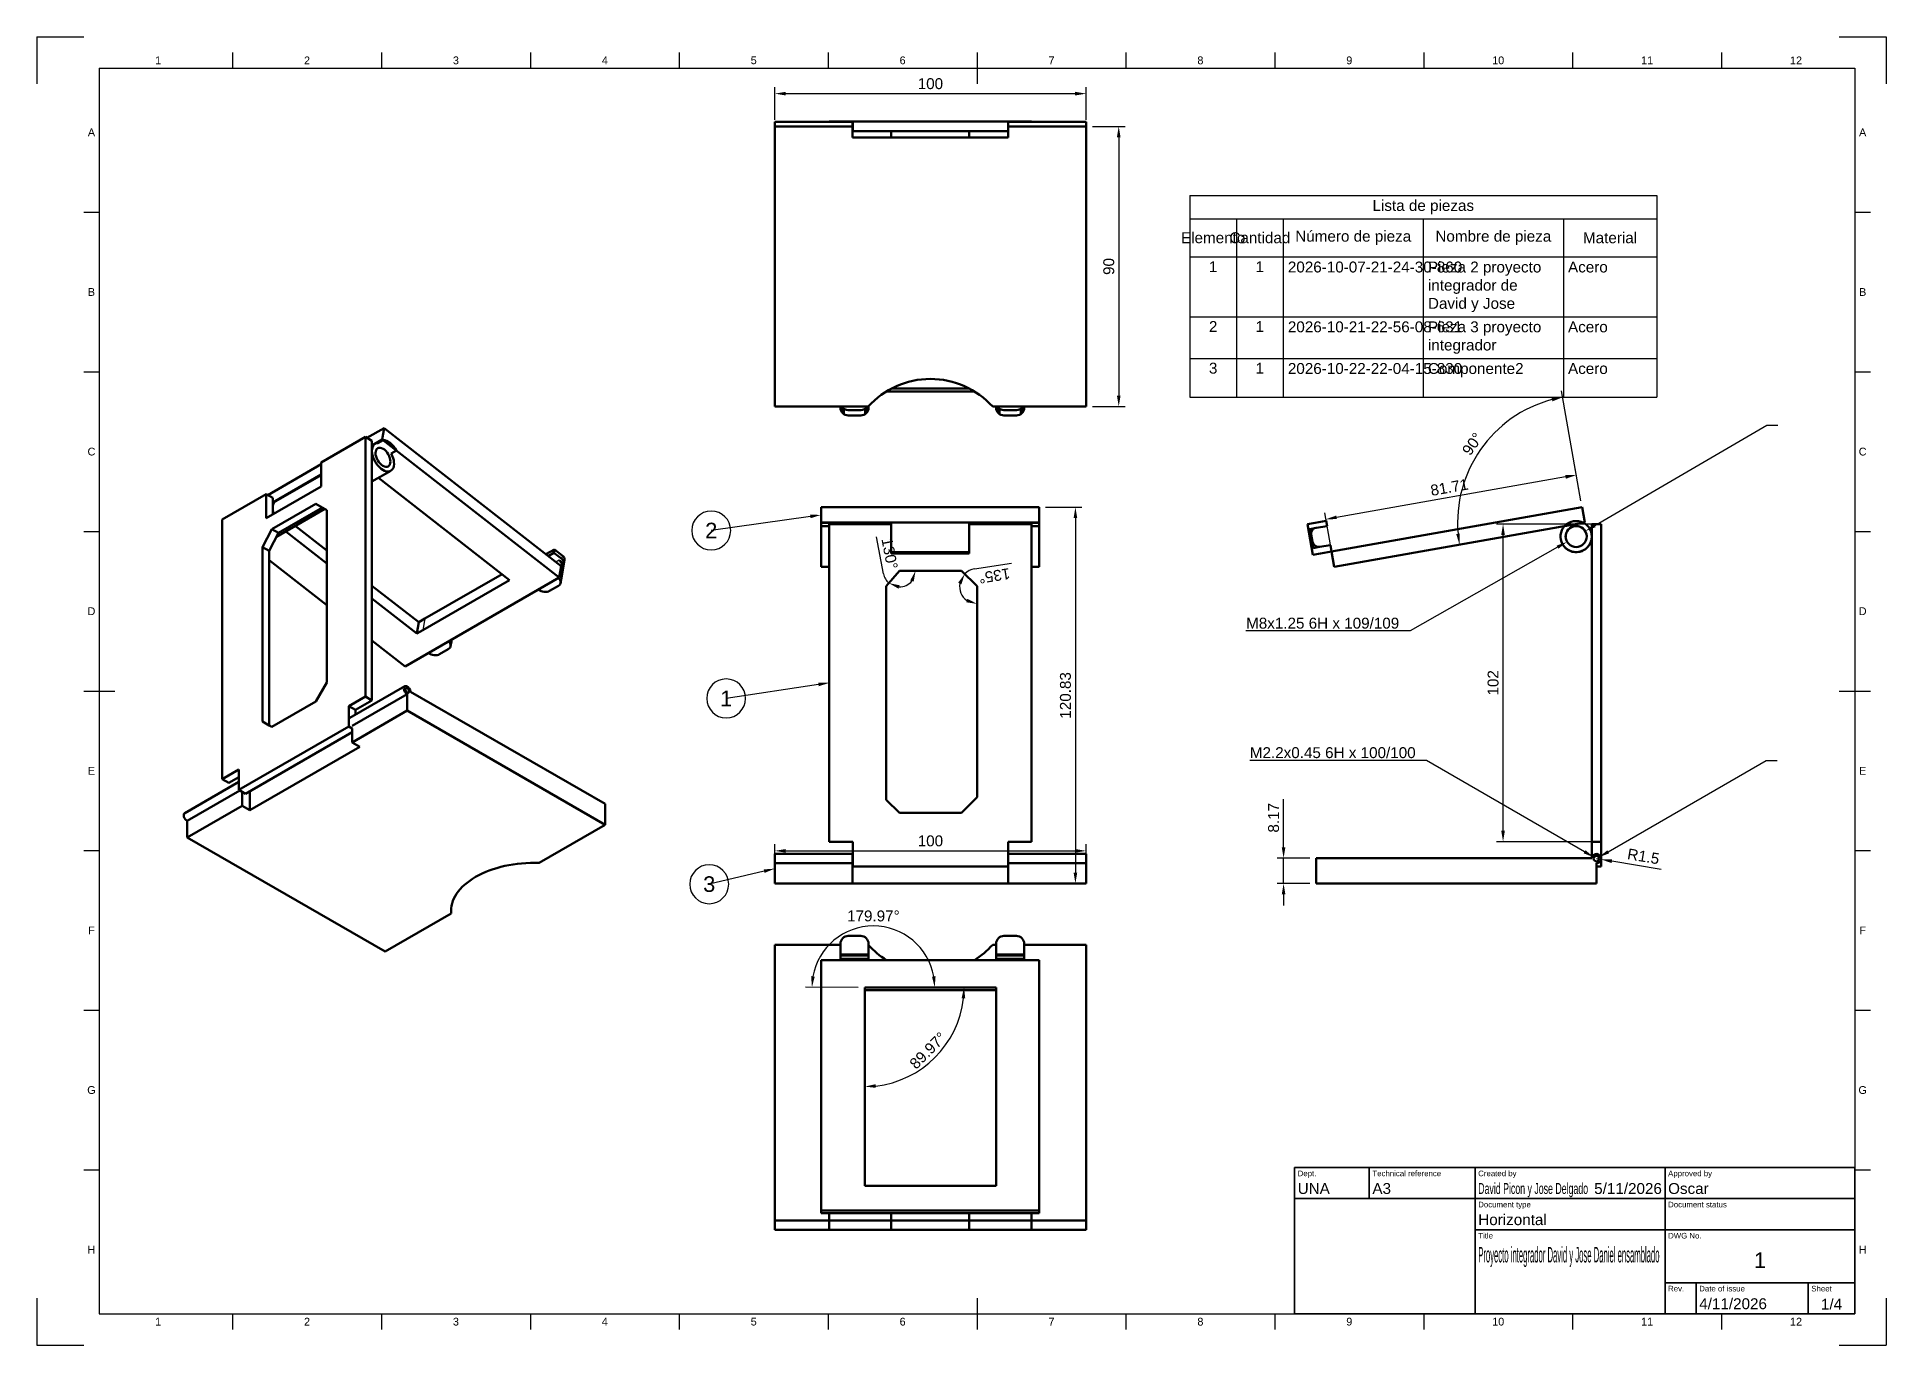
# Model space of a CAD drawing. Header units: millimetres. Extents: x 0 to 594, y 0 to 420.
import ezdxf
from ezdxf import colors
from ezdxf.entities.mleader import LeaderData, LeaderLine
from ezdxf.enums import TextEntityAlignment as Align
from ezdxf.math import Vec2, Vec3

# ---------------------------------------------------------------- set-up
doc = ezdxf.new("R2010")
doc.units = ezdxf.units.MM
doc.header["$LTSCALE"] = 0.75
for name, color, linetype, lineweight in [('Balloons', 7, 'Continuous', 25), ('BORDER', 7, 'Continuous', 25), ('FD_Dimensions', 7, 'Continuous', 25), ('Hole Notes', 7, 'Continuous', 25), ('Parts Lists', 7, 'Continuous', 25), ('TITLEBLOCK', 7, 'Continuous', 35), ('Visible', 7, 'Continuous', 50), ('Visible Narrow', 7, 'Continuous', 25)]:
    doc.layers.add(name, color=color, linetype=linetype, lineweight=lineweight)
doc.styles.add('FusionTitle', font='arial.ttf')
doc.styles.get("Standard").update_dxf_attribs({"font": 'arial.ttf'})
doc.dimstyles.new('Dim-ISO-25', dxfattribs={"dimtxt": 3.5, "dimasz": 3.5, "dimexe": 2.1, "dimexo": 2.1, "dimgap": 1.4, "dimtad": 1, "dimzin": 12, "dimdsep": 46, "dimtxsty": 'Standard', "dimcen": 0, "dimazin": 3, "dimtp": 0.1, "dimtm": 0.1, "dimtfac": 0.714286, "dimtmove": 0, "dimatfit": 3, "dimfxl": 1, "dimtzin": 12, "dimarcsym": 0})

msp = doc.modelspace()

# ---------------------------------------------------------------- blocks, each defined once
blk = doc.blocks.new('ISO_TITLEBLOCK')
at = {"layer": 'TITLEBLOCK'}
for p, q in [((0, 47), (-180, 47)), ((-180, 47), (-180, 0)), ((-156, 37), (-156, 47)), ((-122, 0), (-122, 47)), ((-61, 0), (-61, 47)), ((0, 0), (0, 47)), ((-180, 37), (0, 37)), ((-122, 27), (0, 27)), ((-61, 10), (0, 10)), ((-51, 0), (-51, 10)), ((-15, 0), (-15, 10)), ((-180, 0), (0, 0))]:
    blk.add_line(p, q, dxfattribs=at)
at = {"layer": 'TITLEBLOCK', "style": 'FusionTitle'}
for s, p in [('Dept.', (-179, 46)), ('Technical reference', (-155, 46)), ('Created by', (-121, 46)), ('Approved by', (-60, 46)), ('Document type', (-121, 36)), ('Document status', (-60, 36)), ('Title', (-121, 26)), ('DWG No.', (-60, 26)), ('Rev.', (-60, 9)), ('Date of issue', (-50, 9)), ('Sheet', (-14, 9))]:
    blk.add_text(s, height=1.8, dxfattribs=at).set_placement(p, align=Align.TOP_LEFT)
for tag, height, p in [('DEPT', 3.5, (-179, 42)), ('TECHNICAL_REFERENCE', 3.5, (-155, 42)), ('CREATED_BY', 3.5, (-121, 42)), ('APPROVED_BY', 3.5, (-60, 42)), ('DOCUMENT_TYPE', 3.5, (-121, 32)), ('DOCUMENT_STATUS', 3.5, (-60, 32)), ('TITLE_1', 5, (-121, 21.5)), ('TITLE_2', 5, (-121, 14)), ('TITLE_3', 5, (-121, 6.5)), ('DATE_OF_ISSUE', 3.5, (-50, 5))]:
    blk.add_attdef(tag, text='', height=height, dxfattribs=at).set_placement(p, align=Align.TOP_LEFT)
for tag, p in [('CREATED_DATE', (-62, 42)), ('APPROVED_DATE', (-0.99, 42))]:
    blk.add_attdef(tag, text='', height=3.5, dxfattribs=at).set_placement(p, align=Align.TOP_RIGHT)
for tag, height, p in [('DRAWING_NUMBER', 5, (-30.5, 19.75)), ('REV', 3.5, (-56, 4.85)), ('SHEET', 3.5, (-7.5, 4.85))]:
    blk.add_attdef(tag, text='', height=height, dxfattribs=at).set_placement(p, align=Align.TOP_CENTER)
blk = doc.blocks.new('*T39')
at = {"layer": 'Parts Lists', "color": 0, "linetype": 'ByBlock', "lineweight": -2, "transparency": 16777216}
for p, q in [((0, 0), (150, 0)), ((0, 0), (0, -64.727672)), ((150, 0), (150, -64.727672)), ((0, -7.466667), (150, -7.466667)), ((15, -7.466667), (15, -64.727672)), ((30, -7.466667), (30, -64.727672)), ((75, -7.466667), (75, -64.727672)), ((120, -7.466667), (120, -64.727672)), ((0, -19.716985), (150, -19.716985)), ((0, -38.926967), (150, -38.926967)), ((0, -52.303615), (150, -52.303615)), ((0, -64.727672), (150, -64.727672))]:
    blk.add_line(p, q, dxfattribs=at)
at = {"layer": 'Parts Lists', "color": 0, "transparency": 16777216, "char_height": 3.5}
for s, insert, width, attachment_point in [('Lista de piezas', (75, -3.733333), 147.2, 5), ('Elemento', (7.5, -13.591826), 12.2, 5), ('Cantidad', (22.5, -13.591826), 12.2, 5), ('Número de pieza', (52.5, -13.591826), 42.2, 5), ('Nombre de pieza', (97.5, -13.591826), 42.2, 5), ('Material', (135, -13.591826), 27.2, 5), ('1', (7.5, -21.116985), 12.2, 2), ('1', (22.5, -21.116985), 12.2, 2), ('2026-10-07-21-24-30-860', (31.5, -21.216985), 42, 1), ('Pieza 2 proyecto integrador de David y Jose', (76.5, -21.216985), 42, 1), ('Acero', (121.5, -21.216985), 27, 1), ('2', (7.5, -40.326967), 12.2, 2), ('1', (22.5, -40.326967), 12.2, 2), ('2026-10-21-22-56-08-631', (31.5, -40.426967), 42, 1), ('Pieza 3 proyecto integrador', (76.5, -40.426967), 42, 1), ('Acero', (121.5, -40.426967), 27, 1), ('3', (7.5, -53.703615), 12.2, 2), ('1', (22.5, -53.703615), 12.2, 2), ('2026-10-22-22-04-15-830', (31.5, -53.803615), 42, 1), ('Componente2', (76.5, -53.803615), 42, 1), ('Acero', (121.5, -53.803615), 27, 1)]:
    blk.add_mtext(s, dxfattribs=dict(at, insert=insert, width=width, attachment_point=attachment_point))
blk = doc.blocks.new('*B9')
at = {"transparency": 16777216}
for start, end in [(90, 270), (270, 90)]:
    blk.add_arc((0, 0), 6.25, start, end, dxfattribs=at)
at = {"transparency": 16777216, "insert": (0, 0), "char_height": 5, "attachment_point": 5}
blk.add_mtext('3', dxfattribs=at)
blk = doc.blocks.new('*B10')
at = {"transparency": 16777216}
for start, end in [(90, 270), (270, 90)]:
    blk.add_arc((0, 0), 6.25, start, end, dxfattribs=at)
at = {"transparency": 16777216, "insert": (0, 0), "char_height": 5, "attachment_point": 5}
blk.add_mtext('1', dxfattribs=at)
blk = doc.blocks.new('*B11')
at = {"transparency": 16777216}
for start, end in [(90, 270), (270, 90)]:
    blk.add_arc((0, 0), 6.25, start, end, dxfattribs=at)
at = {"transparency": 16777216, "insert": (0, 0), "char_height": 5, "attachment_point": 5}
blk.add_mtext('2', dxfattribs=at)
blk = doc.blocks.new('ISO_A2_SHEET')
at = {"layer": 'BORDER'}
for p, q in [((20, 410), (584, 410)), ((20, 410), (20, 10)), ((62.8335, 415), (62.8335, 410)), ((110.6668, 415), (110.6668, 410)), ((158.5001, 415), (158.5001, 410)), ((206.3334, 415), (206.3334, 410)), ((254.1667, 415), (254.1667, 410)), ((302, 415), (302, 405)), ((349.8333, 415), (349.8333, 410)), ((397.6666, 415), (397.6666, 410)), ((445.4999, 415), (445.4999, 410)), ((493.3332, 415), (493.3332, 410)), ((541.1665, 415), (541.1665, 410)), ((584, 410), (584, 10)), ((15, 363.75), (20, 363.75)), ((584, 363.75), (589, 363.75)), ((15, 312.5), (20, 312.5)), ((584, 312.5), (589, 312.5)), ((15, 261.25), (20, 261.25)), ((584, 261.25), (589, 261.25)), ((15, 210), (25, 210)), ((579, 210), (589, 210)), ((15, 158.75), (20, 158.75)), ((584, 158.75), (589, 158.75)), ((15, 107.5), (20, 107.5)), ((584, 107.5), (589, 107.5)), ((15, 56.25), (20, 56.25)), ((584, 56.25), (589, 56.25)), ((302, 15), (302, 5)), ((20, 10), (584, 10)), ((62.8335, 10), (62.8335, 5)), ((110.6668, 10), (110.6668, 5)), ((158.5001, 10), (158.5001, 5)), ((206.3334, 10), (206.3334, 5)), ((254.1667, 10), (254.1667, 5)), ((349.8333, 10), (349.8333, 5)), ((397.6666, 10), (397.6666, 5)), ((445.4999, 10), (445.4999, 5)), ((493.3332, 10), (493.3332, 5)), ((541.1665, 10), (541.1665, 5))]:
    blk.add_line(p, q, dxfattribs=at)
at = {"layer": 'Defpoints'}
for p, q in [((0, 420), (15, 420)), ((0, 420), (0, 405)), ((579, 420), (594, 420)), ((594, 420), (594, 405)), ((0, 15), (0, 0)), ((594, 15), (594, 0)), ((0, 0), (15, 0)), ((579, 0), (594, 0))]:
    blk.add_line(p, q, dxfattribs=at)
at = {"layer": 'BORDER', "style": 'FusionTitle'}
for s, p in [('1', (38.91685, 412.5)), ('2', (86.75015, 412.5)), ('3', (134.58345, 412.5)), ('4', (182.41675, 412.5)), ('5', (230.25005, 412.5)), ('6', (278.08335, 412.5)), ('7', (325.91665, 412.5)), ('8', (373.74995, 412.5)), ('9', (421.58325, 412.5)), ('10', (469.41655, 412.5)), ('11', (517.24985, 412.5)), ('12', (565.08315, 412.5)), ('A', (17.5, 389.375)), ('A', (586.5, 389.375)), ('B', (17.5, 338.125)), ('B', (586.5, 338.125)), ('C', (17.5, 286.875)), ('C', (586.5, 286.875)), ('D', (17.5, 235.625)), ('D', (586.5, 235.625)), ('E', (17.5, 184.375)), ('E', (586.5, 184.375)), ('F', (17.5, 133.125)), ('F', (586.5, 133.125)), ('G', (17.5, 81.875)), ('G', (586.5, 81.875)), ('H', (17.5, 30.625)), ('H', (586.5, 30.625)), ('1', (38.91685, 7.5)), ('2', (86.75015, 7.5)), ('3', (134.58345, 7.5)), ('4', (182.41675, 7.5)), ('5', (230.25005, 7.5)), ('6', (278.08335, 7.5)), ('7', (325.91665, 7.5)), ('8', (373.74995, 7.5)), ('9', (421.58325, 7.5)), ('10', (469.41655, 7.5)), ('11', (517.24985, 7.5)), ('12', (565.08315, 7.5))]:
    blk.add_text(s, height=2.5, dxfattribs=at).set_placement(p, align=Align.MIDDLE)
blk = doc.blocks.new('*D26')
at = {"layer": 'Defpoints', "color": 0, "transparency": 16777216}
for p in [(272.842644, 243.620213), (277.038024, 248.620213), (277.038024, 248.620213), (280.836072, 245.036973), (297.038024, 248.620213)]:
    blk.add_point(p, dxfattribs=at)
at = {"layer": 'FD_Dimensions', "color": 0, "lineweight": -2, "transparency": 16777216}
blk.add_line((271.909589, 247.638416), (269.642706, 259.47952), dxfattribs=at)
for start, end in [(190.837677, 230.000794), (269.163912, 320.836882)]:
    blk.add_arc((277.038024, 248.620213), 5.221568, start, end, dxfattribs=at)
at = {"layer": 'FD_Dimensions', "color": 0, "transparency": 16777216}
for points in [[(276.758329, 242.852515), (277.165333, 243.945886), (273.68172, 244.620213)], [(280.536977, 245.518137), (281.63617, 245.127131), (282.259592, 248.620213)]]:
    blk.add_solid(points, dxfattribs=at)
at = {"layer": 'FD_Dimensions', "color": 0, "transparency": 16777216, "insert": (273.907481, 254.158436), "char_height": 3.5, "attachment_point": 5, "rotation": 280.837663002}
blk.add_mtext('130°', dxfattribs=at)
blk = doc.blocks.new('*D27')
at = {"layer": 'Defpoints', "color": 0, "transparency": 16777216}
for p in [(297.038024, 248.620213), (302.038024, 243.620213), (302.038024, 243.620213), (298.038024, 239.620213), (302.038024, 175.887244)]:
    blk.add_point(p, dxfattribs=at)
at = {"layer": 'FD_Dimensions', "color": 0, "lineweight": -2, "transparency": 16777216}
blk.add_line((301.157119, 249.208057), (313.066181, 251.085482), dxfattribs=at)
for start, end in [(171.041236, 233.958764), (98.958764, 135)]:
    blk.add_arc((302.038024, 243.620213), 5.656854, start, end, dxfattribs=at)
at = {"layer": 'FD_Dimensions', "color": 0, "transparency": 16777216}
for points in [[(295.930331, 244.765759), (296.970029, 244.236478), (298.038024, 247.620213)], [(298.890175, 239.600834), (298.529256, 238.491398), (302.038024, 237.963359)]]:
    blk.add_solid(points, dxfattribs=at)
at = {"layer": 'FD_Dimensions', "color": 0, "transparency": 16777216, "insert": (307.608127, 246.997465), "char_height": 3.5, "attachment_point": 5, "rotation": 188.95878476}
blk.add_mtext('135°', dxfattribs=at)
blk = doc.blocks.new('*D28')
at = {"layer": 'Defpoints', "color": 0, "transparency": 16777216}
for p in [(265.937893, 114.844598), (265.937893, 114.844598), (268.680216, 114.842933), (281.869438, 87.237451), (265.937893, 51.09607)]:
    blk.add_point(p, dxfattribs=at)
at = {"layer": 'FD_Dimensions', "color": 0, "lineweight": -2, "transparency": 16777216}
blk.add_line((270.780216, 114.841658), (299.91215, 114.823972), dxfattribs=at)
blk.add_arc((265.937893, 114.844598), 31.874264, 276.294612, 353.670605, dxfattribs=at)
at = {"layer": 'FD_Dimensions', "color": 0, "transparency": 16777216}
for points in [[(297.035434, 111.363024), (298.200301, 111.298263), (297.81215, 114.825247)], [(269.46464, 82.580042), (269.400587, 83.744949), (265.937893, 82.970334)]]:
    blk.add_solid(points, dxfattribs=at)
at = {"layer": 'FD_Dimensions', "color": 0, "transparency": 16777216, "insert": (286.216689, 94.553486), "char_height": 3.5, "attachment_point": 5, "rotation": 44.982619387}
blk.add_mtext('89.97°', dxfattribs=at)
blk = doc.blocks.new('*D29')
at = {"layer": 'Defpoints', "color": 0, "transparency": 16777216}
for p in [(278.545356, 131.921874), (265.937893, 114.844598), (268.680216, 114.842933), (268.680216, 114.842933), (308.126951, 114.842933)]:
    blk.add_point(p, dxfattribs=at)
at = {"layer": 'FD_Dimensions', "color": 0, "lineweight": -2, "transparency": 16777216}
blk.add_line((263.837893, 114.845872), (246.856853, 114.856181), dxfattribs=at)
blk.add_arc((268.680216, 114.842933), 19.723367, 10.180781, 169.784435, dxfattribs=at)
at = {"layer": 'FD_Dimensions', "color": 0, "transparency": 16777216}
for points in [[(249.850515, 118.288803), (248.688513, 118.393024), (248.956852, 114.854907)], [(288.674071, 118.380886), (287.512006, 118.277371), (288.403584, 114.842933)]]:
    blk.add_solid(points, dxfattribs=at)
at = {"layer": 'FD_Dimensions', "color": 0, "transparency": 16777216, "insert": (268.68717, 137.753305), "char_height": 3.5, "attachment_point": 5, "rotation": 359.982582084}
blk.add_mtext('179.97°', dxfattribs=at)
blk = doc.blocks.new('*D30')
at = {"layer": 'Defpoints', "color": 0, "transparency": 16777216}
for p in [(470.947083, 295.372874), (496.338632, 269.001714), (497.206873, 264.077676), (497.206873, 264.077676), (416.74221, 249.889585)]:
    blk.add_point(p, dxfattribs=at)
at = {"layer": 'FD_Dimensions', "color": 0, "lineweight": -2, "transparency": 16777216}
blk.add_line((495.973971, 271.069811), (489.748166, 306.378103), dxfattribs=at)
blk.add_arc((497.206873, 264.077676), 40.85298, 104.910208, 185.089792, dxfattribs=at)
at = {"layer": 'FD_Dimensions', "color": 0, "transparency": 16777216}
for points in [[(486.569388, 304.124751), (486.821009, 302.985541), (490.112827, 304.310007)], [(457.093264, 260.529921), (455.936698, 260.376735), (456.974541, 256.98363)]]:
    blk.add_solid(points, dxfattribs=at)
at = {"layer": 'FD_Dimensions', "color": 0, "transparency": 16777216, "insert": (461.131429, 289.337973), "char_height": 3.5, "attachment_point": 5, "rotation": 55.000019024}
blk.add_mtext('90°', dxfattribs=at)
blk = doc.blocks.new('*D31')
at = {"layer": 'Defpoints', "color": 0, "transparency": 16777216}
for p in [(500.96718, 156.16928), (502.446772, 155.922684)]:
    blk.add_point(p, dxfattribs=at)
at = {"layer": 'FD_Dimensions', "color": 0, "lineweight": -2, "transparency": 16777216}
for p, q in [((500.96718, 156.16928), (502.446772, 155.922684)), ((521.728761, 152.709058), (505.899152, 155.347294))]:
    blk.add_line(p, q, dxfattribs=at)
at = {"layer": 'FD_Dimensions', "color": 0, "transparency": 16777216}
blk.add_solid([(505.99505, 155.922691), (505.803253, 154.771898), (502.446772, 155.922684)], dxfattribs=at)
at = {"layer": 'FD_Dimensions', "color": 0, "transparency": 16777216, "insert": (516.06408, 156.884125), "char_height": 3.5, "attachment_point": 5, "rotation": 350.537790824}
blk.add_mtext('R1.5', dxfattribs=at)
blk = doc.blocks.new('*D32')
at = {"layer": 'Defpoints', "color": 0, "transparency": 16777216}
for p in [(321.905487, 269.001714), (333.592469, 148.16928), (335.037169, 148.16928)]:
    blk.add_point(p, dxfattribs=at)
at = {"layer": 'FD_Dimensions', "color": 0, "lineweight": -2, "transparency": 16777216}
for p, q in [((324.005487, 269.001714), (335.692469, 269.001714)), ((333.592469, 265.501714), (333.592469, 151.66928)), ((332.937169, 148.16928), (331.492469, 148.16928))]:
    blk.add_line(p, q, dxfattribs=at)
at = {"layer": 'FD_Dimensions', "color": 0, "transparency": 16777216}
for points in [[(333.009135, 265.501714), (334.175802, 265.501714), (333.592469, 269.001714)], [(333.009135, 151.66928), (334.175802, 151.66928), (333.592469, 148.16928)]]:
    blk.add_solid(points, dxfattribs=at)
at = {"layer": 'FD_Dimensions', "color": 0, "transparency": 16777216, "insert": (330.40427, 208.585497), "char_height": 3.5, "attachment_point": 5, "rotation": 90}
blk.add_mtext('120.83', dxfattribs=at)
blk = doc.blocks.new('*D33')
at = {"layer": 'Defpoints', "color": 0, "transparency": 16777216}
for p in [(337.014975, 158.66928), (237.014975, 148.16928), (337.014975, 148.16928)]:
    blk.add_point(p, dxfattribs=at)
at = {"layer": 'FD_Dimensions', "color": 0, "lineweight": -2, "transparency": 16777216}
for p, q in [((237.014975, 150.26928), (237.014975, 160.76928)), ((337.014975, 150.26928), (337.014975, 160.76928)), ((240.514975, 158.66928), (333.514975, 158.66928))]:
    blk.add_line(p, q, dxfattribs=at)
at = {"layer": 'FD_Dimensions', "color": 0, "transparency": 16777216}
for points in [[(240.514975, 159.252613), (240.514975, 158.085946), (237.014975, 158.66928)], [(333.514975, 159.252613), (333.514975, 158.085946), (337.014975, 158.66928)]]:
    blk.add_solid(points, dxfattribs=at)
at = {"layer": 'FD_Dimensions', "color": 0, "transparency": 16777216, "insert": (287.014975, 161.856285), "char_height": 3.5, "attachment_point": 5}
blk.add_mtext('100', dxfattribs=at)
blk = doc.blocks.new('*D34')
at = {"layer": 'Defpoints', "color": 0, "transparency": 16777216}
for p in [(337.014975, 391.31128), (337.014975, 301.31128), (347.514975, 301.31128)]:
    blk.add_point(p, dxfattribs=at)
at = {"layer": 'FD_Dimensions', "color": 0, "lineweight": -2, "transparency": 16777216}
for p, q in [((339.114975, 391.31128), (349.614975, 391.31128)), ((347.514975, 387.81128), (347.514975, 304.81128)), ((339.114975, 301.31128), (349.614975, 301.31128))]:
    blk.add_line(p, q, dxfattribs=at)
at = {"layer": 'FD_Dimensions', "color": 0, "transparency": 16777216}
for points in [[(346.931642, 387.81128), (348.098308, 387.81128), (347.514975, 391.31128)], [(346.931642, 304.81128), (348.098308, 304.81128), (347.514975, 301.31128)]]:
    blk.add_solid(points, dxfattribs=at)
at = {"layer": 'FD_Dimensions', "color": 0, "transparency": 16777216, "insert": (344.32797, 346.31128), "char_height": 3.5, "attachment_point": 5, "rotation": 90}
blk.add_mtext('90', dxfattribs=at)
blk = doc.blocks.new('*D35')
at = {"layer": 'Defpoints', "color": 0, "transparency": 16777216}
for p in [(337.014975, 401.81128), (237.014975, 391.31128), (337.014975, 391.31128)]:
    blk.add_point(p, dxfattribs=at)
at = {"layer": 'FD_Dimensions', "color": 0, "lineweight": -2, "transparency": 16777216}
for p, q in [((237.014975, 393.41128), (237.014975, 403.91128)), ((240.514975, 401.81128), (333.514975, 401.81128)), ((337.014975, 393.41128), (337.014975, 403.91128))]:
    blk.add_line(p, q, dxfattribs=at)
at = {"layer": 'FD_Dimensions', "color": 0, "transparency": 16777216}
for points in [[(240.514975, 402.394614), (240.514975, 401.227947), (237.014975, 401.81128)], [(333.514975, 402.394614), (333.514975, 401.227947), (337.014975, 401.81128)]]:
    blk.add_solid(points, dxfattribs=at)
at = {"layer": 'FD_Dimensions', "color": 0, "transparency": 16777216, "insert": (287.014975, 404.998286), "char_height": 3.5, "attachment_point": 5}
blk.add_mtext('100', dxfattribs=at)
blk = doc.blocks.new('*D36')
at = {"layer": 'Defpoints', "color": 0, "transparency": 16777216}
for p in [(400.467181, 156.341822), (410.967181, 156.341822), (410.967181, 148.16928)]:
    blk.add_point(p, dxfattribs=at)
at = {"layer": 'FD_Dimensions', "color": 0, "lineweight": -2, "transparency": 16777216}
for p, q in [((400.467181, 159.841822), (400.467181, 175.238002)), ((408.867181, 156.341822), (398.367181, 156.341822)), ((400.467181, 148.16928), (400.467181, 156.341822)), ((408.867181, 148.16928), (398.367181, 148.16928)), ((400.467181, 144.66928), (400.467181, 141.16928))]:
    blk.add_line(p, q, dxfattribs=at)
at = {"layer": 'FD_Dimensions', "color": 0, "transparency": 16777216}
for points in [[(399.883848, 159.841822), (401.050515, 159.841822), (400.467181, 156.341822)], [(399.883848, 144.66928), (401.050515, 144.66928), (400.467181, 148.16928)]]:
    blk.add_solid(points, dxfattribs=at)
at = {"layer": 'FD_Dimensions', "color": 0, "transparency": 16777216, "insert": (397.280176, 169.289912), "char_height": 3.5, "attachment_point": 5, "rotation": 90}
blk.add_mtext('8.17', dxfattribs=at)
blk = doc.blocks.new('*D37')
at = {"layer": 'Defpoints', "color": 0, "transparency": 16777216}
for p in [(470.96952, 263.620213), (502.46952, 263.620213), (502.46952, 161.620212)]:
    blk.add_point(p, dxfattribs=at)
at = {"layer": 'FD_Dimensions', "color": 0, "lineweight": -2, "transparency": 16777216}
for p, q in [((500.36952, 263.620213), (468.86952, 263.620213)), ((470.96952, 165.120212), (470.96952, 260.120213)), ((500.36952, 161.620212), (468.86952, 161.620212))]:
    blk.add_line(p, q, dxfattribs=at)
at = {"layer": 'FD_Dimensions', "color": 0, "transparency": 16777216}
for points in [[(470.386187, 260.120213), (471.552854, 260.120213), (470.96952, 263.620213)], [(470.386187, 165.120212), (471.552854, 165.120212), (470.96952, 161.620212)]]:
    blk.add_solid(points, dxfattribs=at)
at = {"layer": 'FD_Dimensions', "color": 0, "transparency": 16777216, "insert": (467.782515, 212.620213), "char_height": 3.5, "attachment_point": 5, "rotation": 90}
blk.add_mtext('102', dxfattribs=at)
blk = doc.blocks.new('*D38')
at = {"layer": 'Defpoints', "color": 0, "transparency": 16777216}
for p in [(496.338632, 269.001714), (414.050663, 265.154105), (415.873969, 254.813623)]:
    blk.add_point(p, dxfattribs=at)
at = {"layer": 'FD_Dimensions', "color": 0, "lineweight": -2, "transparency": 16777216}
for p, q in [((495.973971, 271.069811), (494.150665, 281.410292)), ((491.068499, 278.734427), (417.49749, 265.761873)), ((415.509308, 256.88172), (413.686002, 267.222201))]:
    blk.add_line(p, q, dxfattribs=at)
at = {"layer": 'FD_Dimensions', "color": 0, "transparency": 16777216}
for points in [[(490.967204, 279.308898), (491.169793, 278.159956), (494.515326, 279.342196)], [(417.396196, 266.336345), (417.598785, 265.187402), (414.050663, 265.154105)]]:
    blk.add_solid(points, dxfattribs=at)
at = {"layer": 'FD_Dimensions', "color": 0, "transparency": 16777216, "insert": (453.729577, 275.386738), "char_height": 3.5, "attachment_point": 5, "rotation": 9.999987518}
blk.add_mtext('81.71', dxfattribs=at)

# ---------------------------------------------------------------- dimensions: what is measured, and where the dimension line sits
at = {"layer": 'FD_Dimensions'}
for p1, p2, distance, picture, middle in [((237.014975, 391.31128), (337.014975, 391.31128), 10.5, '*D35', (287.014975, 404.998286)), ((337.014975, 391.31128), (337.014975, 301.31128), 10.5, '*D34', (344.32797, 346.31128)), ((496.338632, 269.001714), (415.873969, 254.813623), -10.500001, '*D38', (453.729577, 275.386738)), ((502.46952, 161.620212), (502.46952, 263.620213), 31.5, '*D37', (467.782515, 212.620213)), ((410.967181, 148.16928), (410.967181, 156.341822), 10.5, '*D36', (397.280176, 169.289912)), ((237.014975, 148.16928), (337.014975, 148.16928), 10.5, '*D33', (287.014975, 161.856285))]:
    dim = msp.add_aligned_dim(p1=p1, p2=p2, distance=distance, dimstyle='Dim-ISO-25', override={"dimlfac": 1, "dimclrd": 0, "dimclre": 0}, dxfattribs=at)
    dim.commit()
    dim.dimension.update_dxf_attribs({"geometry": picture, "text_midpoint": middle})
for base, line1, line2, picture, middle in [((470.947083, 295.372874), ((497.206873, 264.077676), (416.74221, 249.889585)), ((497.206873, 264.077676), (496.338632, 269.001714)), '*D30', (461.131429, 289.337973)), ((280.836072, 245.036973), ((272.842644, 243.620213), (277.038024, 248.620213)), ((277.038024, 248.620213), (297.038024, 248.620213)), '*D26', (273.907481, 254.158436)), ((298.038024, 239.620213), ((297.038024, 248.620213), (302.038024, 243.620213)), ((302.038024, 243.620213), (302.038024, 175.887244)), '*D27', (307.608127, 246.997465)), ((278.545356, 131.921874), ((265.937893, 114.844598), (268.680216, 114.842933)), ((268.680216, 114.842933), (308.126951, 114.842933)), '*D29', (268.68717, 137.753305)), ((281.869438, 87.237451), ((265.937893, 114.844598), (268.680216, 114.842933)), ((265.937893, 51.09607), (265.937893, 114.844598)), '*D28', (286.216689, 94.553486))]:
    dim = msp.add_angular_dim_2l(base=base, line1=line1, line2=line2, dimstyle='Dim-ISO-25', override={"dimlfac": 1, "dimpost": ''}, dxfattribs=at)
    dim.commit()
    dim.dimension.update_dxf_attribs({"geometry": picture, "text_midpoint": middle})
dim = msp.add_linear_dim(base=(333.592469, 148.16928), p1=(321.905487, 269.001714), p2=(335.037169, 148.16928), angle=90, dimstyle='Dim-ISO-25', override={"dimlfac": 1, "dimclrd": 0, "dimclre": 0}, dxfattribs=at)
dim.commit()
dim.dimension.update_dxf_attribs({"geometry": '*D32', "text_midpoint": (330.40427, 208.585497)})
dim = msp.add_radius_dim(center=(500.96718, 156.16928), mpoint=(502.446772, 155.922684), dimstyle='Dim-ISO-25', override={"dimlfac": 1, "dimse1": 1}, dxfattribs=at)
dim.commit()
dim.dimension.update_dxf_attribs({"geometry": '*D31', "text_midpoint": (515.540146, 153.740481)})

# ---------------------------------------------------------------- linework, layer by layer
at = {"layer": 'Visible', "extrusion": (0, 2.966e-13, -1)}
for p, q in [((237.014975, 392.811279), (237.014975, 391.31128)), ((262.014975, 392.811279), (237.014975, 392.811279)), ((254.538024, 392.813619), (262.038024, 392.813619)), ((254.538024, 392.811279), (254.538024, 392.813619)), ((262.014975, 392.811279), (262.014975, 391.31128)), ((312.038024, 392.813619), (262.038024, 392.813619)), ((262.038024, 392.813619), (262.038024, 389.813619)), ((312.038024, 392.813619), (319.538025, 392.813619)), ((312.038024, 391.31128), (312.038024, 392.813619)), ((337.014975, 392.811279), (312.038024, 392.811279)), ((319.538025, 392.813619), (319.538025, 392.811279)), ((337.014975, 391.31128), (337.014975, 392.811279)), ((237.014975, 391.31128), (262.014975, 391.31128)), ((237.014975, 301.31128), (237.014975, 391.31128)), ((262.014975, 387.754345), (262.014975, 391.31128)), ((262.038024, 389.813619), (262.014975, 389.813619)), ((312.014975, 387.754345), (262.014975, 387.754345)), ((312.014975, 389.813619), (262.038024, 389.813619)), ((274.442678, 387.754345), (274.442678, 389.659347)), ((274.444808, 389.813619), (274.444808, 389.659347)), ((299.418011, 389.813619), (299.418011, 387.754345)), ((299.448232, 387.754345), (299.448232, 389.813619)), ((312.014975, 391.31128), (312.014975, 387.754345)), ((312.014975, 391.31128), (337.014975, 391.31128)), ((337.014975, 391.31128), (337.014975, 301.31128)), ((301.127117, 306.218068), (272.902833, 306.218068)), ((274.421362, 307.086309), (299.608588, 307.086309)), ((237.014975, 301.31128), (267.014975, 301.31128)), ((258.126951, 301.244315), (258.126951, 301.31128)), ((258.126951, 301.244315), (258.126951, 300.945947)), ((259.191984, 300.302365), (259.191984, 299.228255)), ((264.626951, 300.220409), (260.626951, 300.220409)), ((264.626951, 298.483928), (260.626951, 298.483928)), ((266.013107, 299.162118), (266.013107, 300.269511)), ((267.126951, 301.434837), (267.126951, 301.211032)), ((267.126951, 300.945947), (267.126951, 301.211032)), ((337.014975, 301.31128), (307.014975, 301.31128)), ((308.126951, 301.244315), (308.126951, 301.31128)), ((308.126951, 301.244315), (308.126951, 300.945947)), ((309.191984, 300.302365), (309.191984, 299.228255)), ((314.626951, 300.220409), (310.626951, 300.220409)), ((314.626951, 298.483928), (310.626951, 298.483928)), ((316.013107, 299.162118), (316.013107, 300.269511)), ((317.126951, 301.31128), (317.126951, 301.211032)), ((317.126951, 300.945947), (317.126951, 301.211032))]:
    msp.add_line(p, q, dxfattribs=at)
at = {"layer": 'Visible', "extrusion": (1e-16, 0.817547, -0.575862)}
for p, q in [((91.292672, 283.3901), (105.4983, 291.570577)), ((105.4983, 291.570577), (105.4983, 208.18077)), ((105.4983, 291.570577), (107.61962, 290.34899)), ((106.013452, 291.273921), (111.507542, 294.437757)), ((111.507542, 294.437757), (110.893603, 290.765667)), ((111.507542, 294.437757), (168.40465, 250.073458)), ((110.893603, 290.765667), (107.61962, 288.880306)), ((107.61962, 290.34899), (107.619621, 206.959183)), ((107.61962, 288.795064), (108.652021, 289.389584)), ((109.501172, 289.58206), (111.175221, 290.546081)), ((167.790711, 246.401368), (110.893603, 290.765667)), ((111.175221, 290.546081), (115.450234, 287.212731)), ((115.450234, 287.212731), (113.776185, 286.248711)), ((74.127733, 272.912156), (91.292672, 282.796788)), ((91.292672, 279.478242), (75.733901, 270.518542)), ((91.292672, 279.350344), (76.770549, 270.987609)), ((91.292672, 283.3901), (91.292672, 276.062418)), ((107.619621, 277.218625), (113.658288, 280.696062)), ((91.288227, 275.641351), (73.612581, 265.462624)), ((91.292672, 276.062418), (91.288227, 276.059858)), ((91.288227, 276.059858), (91.288227, 275.641351)), ((109.753366, 278.447367), (151.843337, 245.628617)), ((59.536359, 265.102856), (73.612581, 273.208812)), ((73.612581, 265.462624), (73.612581, 273.208812)), ((73.612581, 273.208812), (75.733901, 271.987225)), ((75.446262, 262.001552), (89.588398, 270.145466)), ((75.733901, 271.987225), (75.733901, 268.893779)), ((75.733901, 270.4333), (76.766302, 271.02782)), ((75.733901, 268.478638), (75.733901, 266.684211)), ((91.70153, 268.919164), (77.567582, 260.779965)), ((92.464535, 268.476373), (81.763357, 262.313974)), ((89.588398, 270.145466), (93.123931, 268.093709)), ((93.123931, 268.093709), (93.123931, 212.718815)), ((59.536359, 181.713048), (59.536359, 265.102856)), ((72.47968, 256.205476), (75.446262, 262.001552)), ((77.567582, 260.779965), (75.446262, 262.001552)), ((76.938262, 259.550406), (81.576178, 262.221204)), ((82.99426, 263.022804), (93.123931, 255.124411)), ((72.47968, 200.172767), (72.47968, 256.205476)), ((74.601001, 254.983889), (72.47968, 256.205476)), ((77.567582, 260.779965), (74.601001, 254.983889)), ((93.123931, 250.973615), (79.921197, 261.268164)), ((163.508561, 253.891079), (166.253593, 255.471839)), ((166.06615, 254.350702), (166.253593, 255.471839)), ((166.253593, 255.471839), (168.753668, 253.522459)), ((74.601001, 254.983889), (74.601001, 198.95118)), ((74.601001, 251.965751), (93.123931, 237.522894)), ((164.255981, 253.308294), (166.06615, 254.350702)), ((166.06615, 254.350702), (168.566224, 252.401322)), ((167.715818, 251.996736), (169.227419, 250.818098)), ((168.40465, 250.073458), (167.790711, 246.401368)), ((169.227419, 250.818098), (168.496139, 246.444168)), ((169.264232, 250.971078), (169.451676, 252.092215)), ((107.619621, 243.821708), (122.626284, 232.120585)), ((118.293237, 217.897668), (167.790711, 246.401368)), ((151.843337, 245.628617), (123.950283, 229.566075)), ((124.564222, 233.238165), (149.395292, 247.537427)), ((167.498934, 243.802853), (164.670506, 242.17407)), ((167.47376, 246.218848), (167.52579, 246.17828)), ((168.223798, 244.748036), (168.481187, 246.287532)), ((168.862971, 249.44195), (168.571077, 247.696076)), ((122.012345, 228.448495), (107.619621, 239.670913)), ((161.161829, 242.513518), (161.109799, 242.554087)), ((122.626284, 232.120585), (122.012345, 228.448495)), ((122.626284, 232.120585), (124.564222, 233.238165)), ((107.619621, 226.220191), (118.293237, 217.897668)), ((123.950283, 229.566075), (122.012345, 228.448495)), ((132.118421, 225.859063), (132.170451, 225.818494)), ((132.868459, 224.38825), (133.125848, 225.927747)), ((133.208035, 226.48653), (133.1408, 226.084382)), ((125.80649, 222.153732), (125.75446, 222.194301)), ((132.143595, 223.443067), (129.315167, 221.814284)), ((93.123931, 212.718815), (89.588398, 206.595101)), ((100.195, 205.126802), (105.4983, 208.18077)), ((118.170137, 211.529044), (100.508766, 201.358536)), ((118.918685, 209.002848), (101.257314, 198.832341)), ((105.4983, 208.18077), (107.619621, 206.959183)), ((118.918685, 203.688792), (118.918685, 209.002848)), ((119.972305, 209.76349), (182.558295, 173.722616)), ((89.588398, 206.595101), (75.446262, 198.451187)), ((100.195, 198.586425), (100.195, 205.126802)), ((100.195, 205.126802), (102.31632, 203.905215)), ((101.241015, 193.508899), (118.918685, 203.688792)), ((107.619621, 206.959183), (102.31632, 203.905215)), ((102.31632, 203.905215), (102.31632, 202.399437)), ((118.918685, 203.688792), (182.558295, 167.041178)), ((100.195, 198.586425), (64.83966, 178.226639)), ((101.241015, 196.745611), (66.96098, 177.005052)), ((75.446262, 198.451187), (72.47968, 200.172767)), ((74.601001, 198.95118), (72.47968, 200.172767)), ((74.601001, 198.95118), (75.45445, 198.455902)), ((101.257314, 197.974679), (100.195, 198.586425)), ((101.241015, 197.965294), (101.241015, 193.508899)), ((103.756149, 192.06053), (68.400809, 171.700745)), ((101.241015, 193.508899), (103.756149, 192.06053)), ((59.536359, 181.713048), (64.83966, 184.767016)), ((64.83966, 184.767016), (64.83966, 178.226639)), ((64.83966, 180.818064), (47.459459, 170.809472)), ((61.657679, 180.491461), (59.536359, 181.713048)), ((64.83966, 182.323842), (61.657679, 180.491461)), ((64.83966, 178.226639), (66.96098, 177.005052)), ((65.157297, 178.043724), (48.208007, 168.283277)), ((48.208007, 162.969221), (65.885676, 173.149113)), ((65.885676, 173.149113), (65.885676, 177.624279)), ((68.400809, 171.700745), (65.885676, 173.149113)), ((68.400809, 177.834194), (68.400809, 171.700745)), ((182.558295, 167.041178), (182.558295, 173.722616)), ((48.208007, 162.969221), (48.208007, 168.283277)), ((182.558295, 167.041178), (161.345092, 154.825306)), ((111.847617, 126.321606), (48.208007, 162.969221)), ((111.847617, 126.321606), (133.06082, 138.537478)), ((133.06082, 138.537478), (133.06082, 140.155761))]:
    msp.add_line(p, q, dxfattribs=at)
at = {"layer": 'Visible', "extrusion": (0, 1, 0)}
for p, q in [((251.905487, 264.077676), (251.905487, 269.001714)), ((251.905487, 269.001714), (321.905487, 269.001714)), ((321.905487, 269.001714), (321.905487, 264.077676)), ((415.873969, 254.813623), (496.338632, 269.001714)), ((497.206873, 264.077676), (496.338632, 269.001714)), ((251.905487, 264.077676), (251.905487, 264.00745)), ((321.905487, 264.077676), (251.905487, 264.077676)), ((251.905487, 264.00745), (251.905487, 264.006706)), ((251.905487, 264.006706), (251.907301, 264.006706)), ((251.905487, 262.940235), (251.905487, 264.006706)), ((251.905487, 262.940235), (251.905487, 249.889585)), ((251.907301, 262.940235), (251.905487, 262.940235)), ((251.907301, 264.006706), (254.538024, 264.006822)), ((254.538024, 262.940419), (251.907301, 262.940235)), ((254.538024, 264.019794), (254.538024, 263.620213)), ((254.538024, 263.620213), (274.444808, 263.620213)), ((254.538024, 161.620212), (254.538024, 263.620213)), ((274.444808, 264.019794), (274.444808, 263.620213)), ((274.444808, 254.145299), (274.444808, 263.620213)), ((299.418011, 264.007449), (299.418011, 254.578504)), ((299.418011, 264.007449), (299.448232, 264.007449)), ((299.448232, 262.941415), (299.418011, 262.941415)), ((299.448232, 262.67705), (299.418011, 262.67705)), ((299.448232, 263.620213), (299.448232, 264.019794)), ((299.448232, 263.620213), (299.448232, 254.657204)), ((299.448232, 263.620213), (319.538024, 263.620213)), ((319.538024, 263.620213), (319.538024, 264.019794)), ((319.538024, 264.007449), (321.905487, 264.007449)), ((319.538024, 263.620213), (319.538025, 161.620212)), ((321.905487, 262.941415), (319.538024, 262.941415)), ((321.905487, 249.889585), (321.905487, 264.077676)), ((321.905487, 264.007449), (321.905487, 262.941415)), ((408.139829, 263.604152), (410.601848, 264.038272)), ((408.139829, 263.604152), (409.87631, 253.756074)), ((410.900217, 262.34614), (408.884156, 261.990654)), ((409.958266, 255.899076), (408.884156, 261.990654)), ((410.601848, 264.038272), (414.137487, 264.661701)), ((410.900217, 262.34614), (414.435856, 262.969569)), ((414.435856, 262.969569), (414.137487, 264.661701)), ((497.206873, 264.077676), (416.74221, 249.889585)), ((490.761755, 262.940235), (496.810011, 264.006706)), ((502.46952, 263.620213), (499.46952, 263.620213)), ((499.46952, 161.620212), (499.46952, 263.620213)), ((502.46952, 161.620212), (502.46952, 263.620213)), ((299.418011, 256.360797), (299.448232, 256.360797)), ((409.746227, 257.892541), (409.333426, 260.233647)), ((409.958266, 255.899076), (411.974326, 256.254562)), ((415.509966, 256.87799), (411.974326, 256.254562)), ((415.873969, 254.813623), (415.509966, 256.87799)), ((251.905487, 249.889585), (254.538024, 249.889585)), ((299.418011, 254.578504), (274.444808, 254.578504)), ((299.441945, 254.145299), (274.444808, 254.145299)), ((299.441945, 254.657204), (299.441945, 254.145299)), ((299.448232, 254.657204), (299.441945, 254.657204)), ((319.538024, 249.889585), (321.905487, 249.889585)), ((412.33833, 254.190195), (409.87631, 253.756074)), ((412.33833, 254.190195), (415.873969, 254.813623)), ((415.873969, 254.813623), (416.74221, 249.889585)), ((272.842644, 243.620213), (277.038024, 248.620213)), ((272.842644, 175.082624), (272.842644, 243.620213)), ((277.038024, 248.620213), (297.038024, 248.620213)), ((297.038024, 248.620213), (302.038024, 243.620213)), ((302.038024, 243.620213), (302.038024, 175.887244)), ((277.038024, 170.887244), (272.842644, 175.082624)), ((302.038024, 175.887244), (297.038024, 170.887244)), ((297.038024, 170.887244), (277.038024, 170.887244)), ((254.538024, 161.620212), (262.038024, 161.620212)), ((262.038024, 161.620212), (262.038024, 153.620213)), ((312.038024, 153.620212), (312.038024, 161.620212)), ((312.038024, 161.620212), (319.538025, 161.620212)), ((499.46952, 156.341822), (499.46952, 161.620212)), ((499.46952, 161.620212), (502.46952, 161.620212)), ((502.46952, 161.620212), (502.46952, 153.620213)), ((237.014975, 157.66928), (237.014975, 154.66928)), ((262.014975, 157.66928), (237.014975, 157.66928)), ((262.014975, 154.66928), (237.014975, 154.66928)), ((237.014975, 148.16928), (237.014975, 154.66928)), ((262.014975, 157.66928), (262.014975, 154.66928)), ((262.014975, 156.341822), (262.038024, 156.341822)), ((262.014975, 148.16928), (262.014975, 154.66928)), ((337.014975, 157.66928), (312.038024, 157.66928)), ((337.014975, 154.66928), (312.038024, 154.66928)), ((337.014975, 154.66928), (337.014975, 157.66928)), ((337.014975, 148.16928), (337.014975, 154.66928)), ((410.967181, 156.341822), (499.477137, 156.341822)), ((410.967181, 148.16928), (410.967181, 156.341822)), ((500.967181, 148.16928), (500.967181, 154.66928)), ((312.038024, 153.620212), (262.038024, 153.620213)), ((312.014975, 153.620212), (312.014975, 148.16928)), ((502.46952, 153.620213), (500.967181, 153.620213)), ((237.014975, 148.16928), (262.014975, 148.16928)), ((312.014975, 148.16928), (262.014975, 148.16928)), ((312.014975, 148.16928), (337.014975, 148.16928)), ((410.967181, 148.16928), (500.967181, 148.16928))]:
    msp.add_line(p, q, dxfattribs=at)
at = {"layer": 'Visible'}
for p, q in [((264.626951, 131.351531), (260.626951, 131.351531)), ((314.626951, 131.351531), (310.626951, 131.351531)), ((258.126951, 128.524178), (237.014975, 128.524178)), ((237.014975, 128.524178), (237.014975, 40.014222)), ((258.126951, 128.889511), (258.126951, 125.353872)), ((258.126951, 125.353872), (267.126951, 125.353872)), ((258.126951, 125.055504), (258.126951, 125.353872)), ((258.126951, 125.055504), (259.191984, 125.055504)), ((258.126951, 123.981394), (258.126951, 125.055504)), ((259.191984, 125.055504), (259.191984, 125.088787)), ((259.191984, 125.088787), (267.126951, 125.088787)), ((267.126951, 125.353872), (267.126951, 128.889511)), ((267.126951, 125.088787), (267.126951, 125.353872)), ((267.126951, 125.088787), (267.126951, 123.981394)), ((308.126951, 128.524178), (307.014975, 128.524178)), ((308.126951, 128.889511), (308.126951, 125.353872)), ((308.126951, 125.353872), (317.126951, 125.353872)), ((308.126951, 125.055504), (308.126951, 125.353872)), ((308.126951, 125.055504), (309.191984, 125.055504)), ((308.126951, 123.981394), (308.126951, 125.055504)), ((309.191984, 125.055504), (309.191984, 125.088787)), ((309.191984, 125.088787), (317.126951, 125.088787)), ((317.126951, 125.353872), (317.126951, 128.889511)), ((337.014975, 128.524178), (317.126951, 128.524178)), ((317.126951, 125.088787), (317.126951, 125.353872)), ((317.126951, 125.088787), (317.126951, 123.981394)), ((337.014975, 40.014222), (337.014975, 128.524178)), ((251.905487, 123.61739), (251.905487, 43.152728)), ((321.905487, 123.61739), (251.905487, 123.61739)), ((267.126951, 123.981394), (258.126951, 123.981394)), ((258.126951, 123.61739), (258.126951, 123.981394)), ((267.126951, 123.61739), (258.126951, 123.61739)), ((267.126951, 123.61739), (267.126951, 123.981394)), ((317.126951, 123.981394), (308.126951, 123.981394)), ((308.126951, 123.61739), (308.126951, 123.981394)), ((317.126951, 123.61739), (308.126951, 123.61739)), ((317.126951, 123.61739), (317.126951, 123.981394)), ((321.905487, 43.152728), (321.905487, 123.61739)), ((265.937893, 51.09607), (265.937893, 114.844598)), ((265.937893, 114.844598), (268.680216, 114.842933)), ((268.680216, 113.974692), (265.937893, 113.976357)), ((268.680216, 114.842933), (308.126951, 114.842933)), ((308.126951, 113.974692), (268.680216, 113.974692)), ((308.126951, 114.842933), (308.126951, 51.09607)), ((308.126951, 51.09607), (265.937893, 51.09607)), ((251.905487, 42.284487), (251.905487, 43.152728)), ((251.905487, 43.152728), (321.905487, 43.152728)), ((321.905487, 42.284487), (251.905487, 42.284487)), ((254.538024, 42.284487), (254.538024, 40.021839)), ((274.444808, 42.284487), (274.444808, 40.021839)), ((299.418011, 42.284487), (299.418011, 40.015394)), ((299.418011, 42.081114), (299.448232, 42.081114)), ((299.448232, 40.021839), (299.448232, 42.284487)), ((319.538024, 40.021839), (319.538024, 42.284487)), ((321.905487, 43.152728), (321.905487, 42.284487)), ((237.014975, 40.014222), (254.538024, 40.014222)), ((237.014975, 40.014222), (237.014975, 37.024179)), ((254.538024, 37.024179), (237.014975, 37.024179)), ((254.538024, 40.021839), (274.444808, 40.021839)), ((254.538024, 37.021839), (254.538024, 40.021839)), ((254.538024, 37.021839), (274.444808, 37.021839)), ((274.444808, 37.021839), (274.444808, 40.021839)), ((299.418011, 40.015394), (274.444808, 40.015394)), ((299.441945, 37.021839), (274.444808, 37.021839)), ((299.418011, 40.021839), (299.441945, 40.021839)), ((299.441945, 40.021839), (299.441945, 37.021839)), ((299.441945, 40.021839), (299.448232, 40.021839)), ((299.448232, 37.021839), (299.441945, 37.021839)), ((299.448232, 40.021839), (319.538024, 40.021839)), ((299.448232, 40.021839), (299.448232, 37.021839)), ((299.448232, 37.021839), (319.538024, 37.021839)), ((319.538024, 37.021839), (319.538024, 40.021839)), ((319.538024, 40.014222), (337.014975, 40.014222)), ((337.014975, 37.024179), (319.538024, 37.024179)), ((337.014975, 37.024179), (337.014975, 40.014222))]:
    msp.add_line(p, q, dxfattribs=at)
msp.add_circle((494.46952, 259.620214), 3.38975, dxfattribs=at)
at = {"layer": 'Visible', "extrusion": (3e-16, 0, -1)}
msp.add_circle((-500.96718, 156.16928), 0.8877, dxfattribs=at)
at = {"layer": 'Visible', "extrusion": (0, 2.966e-13, -1)}
msp.add_arc((-287.014975, 283.298387), 26.915875, 42.007612, 137.992388, dxfattribs=at)
at = {"layer": 'Visible'}
for centre, radius, start, end in [((411.303042, 260.580943), 2, 125.288985, 190), ((494.46952, 259.620214), 5.015975, 138.703891, 61.296109), ((494.471965, 259.582505), 5.004, 62.145011, 137.854989), ((494.471965, 259.582505), 3.38975, 4.029418, 183.390691), ((411.715842, 258.239837), 2, 190, 280), ((500.96718, 156.16928), 1.5, 270.000038, 173.394762), ((500.956198, 156.173594), 0.8877, 248.93107, 68.169482)]:
    msp.add_arc(centre, radius, start, end, dxfattribs=at)
at = {"layer": 'Visible', "extrusion": (3e-16, 0, -1)}
msp.add_arc((-494.471965, 259.582505), 5.004, 194.560607, 338.019283, dxfattribs=at)
at = {"layer": 'Visible', "extrusion": (0, 0, -1)}
for start, end in [(301.621503, 317.637431), (222.007612, 238.378497)]:
    msp.add_arc((-287.014975, 146.537071), 26.915875, start, end, dxfattribs=at)
for centre, major_axis, start_param, end_param in [((260.626951, 301.244315), (2.5, 0), 2.182162816, 3.1415926536), ((260.626951, 302.682429), (2.5, 0), 1.5707963268, 2.5509195069), ((264.626951, 302.682429), (-2.5, 0), 3.7322658003, 4.7123889804), ((264.626951, 301.211032), (-2.5, 0), 3.1415926536, 4.124672173), ((310.626951, 301.244315), (2.5, 0), 2.182162816, 3.1415926536), ((310.626951, 302.682429), (2.5, 0), 1.5707963268, 2.5509195069), ((314.626951, 302.682429), (-2.5, 0), 3.7322658003, 4.7123889804), ((314.626951, 301.211032), (-2.5, 0), 3.1415926536, 4.124672173), ((260.626951, 128.889511), (2.5, 0), 3.1415926536, 4.7123889804), ((264.626951, 128.889511), (-2.5, 0), 1.5707963268, 3.1415926536), ((310.626951, 128.889511), (2.5, 0), 3.1415926536, 4.7123889804), ((314.626951, 128.889511), (-2.5, 0), 1.5707963268, 3.1415926536)]:
    msp.add_ellipse(centre, major_axis=major_axis, ratio=0.984807753, start_param=start_param, end_param=end_param, dxfattribs=at)
at = {"layer": 'Visible'}
for centre, major_axis, ratio, start_param, end_param in [((260.626951, 300.945947), (-2.5, 0), 0.984807753, 0, 1.5707963268), ((260.626951, 302.318425), (2.5, 0), 0.984807753, 3.5630302362, 4.1010224911), ((264.626951, 300.945947), (2.5, 0), 0.984807753, 4.7123889804, 6.2831853072), ((264.626951, 302.318425), (2.5, 0), 0.984807753, -0.9830795195, -0.4214375827), ((310.626951, 300.945947), (-2.5, 0), 0.984807753, 0, 1.5707963268), ((310.626951, 302.318425), (2.5, 0), 0.984807753, 3.5630302361, 4.101022491), ((314.626951, 300.945947), (2.5, 0), 0.984807753, 4.7123889804, 6.2831853072), ((314.626951, 302.318425), (2.5, 0), 0.984807753, -0.9830795195, -0.4214375827), ((111.155154, 285.042823), (-2.503133, 4.346761), 0.5780931159, -0.2824870455, 4.6496775924), ((112.827474, 285.977011), (-2.497157, 4.336384), 0.5780931159, 4.6648117518, 5.9855641022), ((79.2662, 266.650358), (-2.497157, 4.336384), 0.5780931159, 1.0414624076, 1.2045354018), ((79.2662, 266.650358), (-2.497157, 4.336384), 0.5780931159, 2.5815383487, 3.1415926536), ((167.470242, 250.5279), (-0.998064, 1.733167), 0.5780931159, 3.7543916002, 5.325187927), ((166.985901, 252.50447), (-2.465775, 0.412254), 0.6674978839, 3.1415926536, 4.0304762248), ((166.015412, 246.699787), (-2.465775, 0.412254), 0.6674978839, 3.1415926536, 3.9084686024), ((167.178349, 248.782026), (-0.998064, 1.733167), 0.5780931159, 3.2767906922, 3.7543916002), ((130.660073, 226.340001), (-2.465775, 0.412254), 0.6674978839, 3.1415926536, 3.4365166146), ((118.918685, 210.229168), (-0.748548, 1.299875), 0.5780931159, 4.0442076791, 8.6413128352)]:
    msp.add_ellipse(centre, major_axis=major_axis, ratio=ratio, start_param=start_param, end_param=end_param, dxfattribs=at)
at = {"layer": 'Visible', "extrusion": (3e-16, 2e-16, -1)}
msp.add_ellipse((111.155154, 285.042823), major_axis=(-1.691594, 2.937501), ratio=0.5780931159, dxfattribs=at)
at = {"layer": 'Visible', "extrusion": (1e-16, 1e-16, -1)}
msp.add_ellipse((79.269435, 266.681059), major_axis=(-2.503133, 4.346761), ratio=0.5780931159, start_param=-1.048616269, end_param=0.1214793746, dxfattribs=at)
at = {"layer": 'Visible', "extrusion": (1e-16, 2e-16, -1)}
for centre, end_param in [((166.798457, 251.383333), 3.2357886018), ((165.758023, 245.16029), 3.8235054092), ((130.402684, 224.800505), 3.8235054092)]:
    msp.add_ellipse(centre, major_axis=(-2.465775, 0.412254), ratio=0.6674978839, start_param=2.2527090824, end_param=end_param, dxfattribs=at)
at = {"layer": 'Visible', "extrusion": (2e-16, 0, -1)}
for centre, major_axis, ratio, start_param, end_param in [((162.929596, 243.531507), (-2.465775, 0.412254), 0.6674978839, 3.8235054092, 5.394301736), ((127.574257, 223.171722), (-2.465775, 0.412254), 0.6674978839, 3.8235054092, 5.394301736), ((65.885677, 179.68949), (-0.748548, 1.299875), 0.5780931159, -0.9536919903, -0.6209717536), ((48.208007, 169.509597), (-0.748548, 1.299875), 0.5780931159, 3.9250577791, 6.2831853072)]:
    msp.add_ellipse(centre, major_axis=major_axis, ratio=ratio, start_param=start_param, end_param=end_param, dxfattribs=at)
at = {"layer": 'Visible', "extrusion": (1e-16, 0, -1)}
msp.add_ellipse((118.918685, 210.229168), major_axis=(-0.442991, 0.769266), ratio=0.5780931159, dxfattribs=at)
at = {"layer": 'Visible', "extrusion": (2e-16, 1e-16, -1)}
msp.add_ellipse((159.939995, 139.346619), major_axis=(26.915875, 0), ratio=0.575861701, start_param=3.0893656372, end_param=4.7646159968, dxfattribs=at)
at = {"layer": 'Visible Narrow', "extrusion": (1e-16, 0.817547, -0.575862)}
for p, q in [((167.715818, 251.996736), (166.693255, 251.407882)), ((168.753668, 253.522459), (168.566224, 252.401322)), ((167.538838, 246.256324), (167.52579, 246.17828)), ((168.571077, 247.696076), (168.097648, 247.423446)), ((168.238992, 249.082625), (168.862971, 249.44195)), ((124.564222, 233.238165), (123.950283, 229.566075)), ((132.183499, 225.896539), (132.170451, 225.818494))]:
    msp.add_line(p, q, dxfattribs=at)

# ---------------------------------------------------------------- block references
msp.add_blockref('*T39', (370.347232, 369.108721))
at = {"layer": 'BORDER'}
msp.add_blockref('ISO_A2_SHEET', (0, 0), dxfattribs=at)
at = {"layer": 'TITLEBLOCK'}
ref = msp.add_blockref('ISO_TITLEBLOCK', (584, 10), dxfattribs=at)
ref.add_attrib('DATE_OF_ISSUE', '4/11/2026', dxfattribs={"height": 3.5, "style": 'FusionTitle'}).set_placement((534, 15), align=Align.TOP_LEFT)
ref.add_attrib('DOCUMENT_TYPE', 'Horizontal', dxfattribs={"height": 3.5, "style": 'FusionTitle'}).set_placement((463, 42), align=Align.TOP_LEFT)
ref.add_attrib('CREATED_DATE', '5/11/2026', dxfattribs={"height": 3.5, "style": 'FusionTitle'}).set_placement((522, 52), align=Align.TOP_RIGHT)
ref.add_attrib('SHEET', '1/4', dxfattribs={"height": 3.5, "style": 'FusionTitle'}).set_placement((576.5, 14.85), align=Align.TOP_CENTER)
ref.add_attrib('DRAWING_NUMBER', '1', dxfattribs={"height": 5, "style": 'FusionTitle'}).set_placement((553.5, 29.751432), align=Align.TOP_CENTER)
ref.add_attrib('TITLE_1', 'Proyecto integrador David y Jose Daniel ensamblado', dxfattribs={"height": 5, "style": 'FusionTitle', "width": 0.353795}).set_placement((463, 31.5), align=Align.TOP_LEFT)
ref.add_attrib('APPROVED_BY', 'Oscar', dxfattribs={"height": 3.5, "style": 'FusionTitle'}).set_placement((524, 52), align=Align.TOP_LEFT)
ref.add_attrib('CREATED_BY', 'David Picon y Jose Delgado', dxfattribs={"height": 3.5, "style": 'FusionTitle', "width": 0.577186}).set_placement((463, 52), align=Align.TOP_LEFT)
ref.add_attrib('TECHNICAL_REFERENCE', 'A3', dxfattribs={"height": 3.5, "style": 'FusionTitle'}).set_placement((429, 52), align=Align.TOP_LEFT)
ref.add_attrib('DEPT', 'UNA', dxfattribs={"height": 3.5, "style": 'FusionTitle'}).set_placement((405, 52), align=Align.TOP_LEFT)

msp.set_redraw_order([(e.dxf.handle, doc.entitydb.next_handle()) for e in msp.query("TEXT MTEXT ATTDEF DIMENSION ARC_DIMENSION")])  # texts and dimensions are drawn at this point

# ---------------------------------------------------------------- leaders
at = {"layer": 'Balloons'}
ml = msp.add_multileader_block('Standard', dxfattribs=at)
ml.set_content('*B11', color=256)
ml.set_leader_properties()
ml.build(insert=Vec2(0, 0))
ml.multileader.update_dxf_attribs({"has_dogleg": 0, "arrow_head_size": 3.5, "block_connection_type": 1})
ctx = ml.context
ctx.base_point, ctx.char_height, ctx.arrow_head_size = Vec3(216.599736, 261.539695), 3.5, 3.5
ctx.attachment_type = 1
notes = []
notes.append((ctx, [(0, (1, 1, 0), (208.599736, 261.539695), (1, 0), 8, [(0, [(251.905487, 266.539695)], 0, [])])]))
ctx.block.insert = Vec3(216.599736, 261.539695)
ml = msp.add_multileader_block('Standard', dxfattribs=at)
ml.set_content('*B10', color=256)
ml.set_leader_properties()
ml.build(insert=Vec2(0, 0))
ml.multileader.update_dxf_attribs({"has_dogleg": 0, "arrow_head_size": 3.5, "block_connection_type": 1})
ctx = ml.context
ctx.base_point, ctx.char_height, ctx.arrow_head_size = Vec3(221.399012, 207.620213), 3.5, 3.5
ctx.attachment_type = 1
notes.append((ctx, [(0, (1, 1, 0), (213.399012, 207.620213), (1, 0), 8, [(0, [(254.538024, 212.620213)], 0, [])])]))
ctx.block.insert = Vec3(221.399012, 207.620213)
ml = msp.add_multileader_block('Standard', dxfattribs=at)
ml.set_content('*B9', color=256)
ml.set_leader_properties()
ml.build(insert=Vec2(0, 0))
ml.multileader.update_dxf_attribs({"has_dogleg": 0, "arrow_head_size": 3.5, "block_connection_type": 1})
ctx = ml.context
ctx.base_point, ctx.char_height, ctx.arrow_head_size = Vec3(215.954315, 147.956891), 3.5, 3.5
ctx.attachment_type = 1
notes.append((ctx, [(0, (1, 1, 0), (207.954315, 147.956891), (1, 0), 8, [(0, [(237.014975, 152.956891)], 0, [])])]))
ctx.block.insert = Vec3(215.954315, 147.956891)
at = {"layer": 'Hole Notes'}
ml = msp.add_multileader_mtext('Standard', dxfattribs=at)
ml.set_content('', color=256)
ml.set_leader_properties()
ml.build(insert=Vec2(0, 0))
ml.multileader.update_dxf_attribs({"text_left_attachment_type": 5, "text_right_attachment_type": 5, "dogleg_length": 3.5, "arrow_head_size": 3.5})
ctx = ml.context
ctx.base_point, ctx.char_height, ctx.arrow_head_size, ctx.landing_gap_size = Vec3(559.231087, 295.406674), 3.5, 3.5, 0
ctx.left_attachment, ctx.right_attachment = 5, 5
notes.append((ctx, [(0, (1, 1, 0), (555.731087, 295.406674), (1, 0), 3.5, [(0, [(497.396463, 261.330012)], 0, [])])]))
ctx.mtext.insert, ctx.mtext.flow_direction = Vec3(559.231087, 299.66636), 5
ml = msp.add_multileader_mtext('Standard', dxfattribs=at)
ml.set_content(' M8x1.25 6H x 109/109', color=256)
ml.set_leader_properties()
ml.build(insert=Vec2(0, 0))
ml.multileader.update_dxf_attribs({"text_left_attachment_type": 5, "text_right_attachment_type": 5, "dogleg_length": 3.5, "arrow_head_size": 3.5})
ctx = ml.context
ctx.base_point, ctx.char_height, ctx.arrow_head_size, ctx.landing_gap_size = Vec3(387.277958, 229.26872), 3.5, 3.5, 0
ctx.left_attachment, ctx.right_attachment, ctx.text_align_type = 5, 5, 2
notes.append((ctx, [(0, (1, 1, 0), (441.119704, 229.26872), (-1, 0), 3.5, [(0, [(491.524725, 257.907936)], 0, [])])]))
ctx.mtext.insert, ctx.mtext.alignment, ctx.mtext.flow_direction = Vec3(437.619704, 233.528406), 3, 5
ml = msp.add_multileader_mtext('Standard', dxfattribs=at)
ml.set_content(' M2.2x0.45 6H x 100/100', color=256)
ml.set_leader_properties()
ml.build(insert=Vec2(0, 0))
ml.multileader.update_dxf_attribs({"text_left_attachment_type": 5, "text_right_attachment_type": 5, "dogleg_length": 3.5, "arrow_head_size": 3.5})
ctx = ml.context
ctx.base_point, ctx.char_height, ctx.arrow_head_size, ctx.landing_gap_size = Vec3(388.493217, 187.698636), 3.5, 3.5, 0
ctx.left_attachment, ctx.right_attachment, ctx.text_align_type = 5, 5, 2
notes.append((ctx, [(0, (1, 1, 0), (446.393626, 187.698636), (-1, 0), 3.5, [(0, [(500.18757, 156.617691)], 0, [])])]))
ctx.mtext.insert, ctx.mtext.alignment, ctx.mtext.flow_direction = Vec3(442.893626, 191.958322), 3, 5
ml = msp.add_multileader_mtext('Standard', dxfattribs=at)
ml.set_content('', color=256)
ml.set_leader_properties()
ml.build(insert=Vec2(0, 0))
ml.multileader.update_dxf_attribs({"text_left_attachment_type": 5, "text_right_attachment_type": 5, "dogleg_length": 3.5, "arrow_head_size": 3.5})
ctx = ml.context
ctx.base_point, ctx.char_height, ctx.arrow_head_size, ctx.landing_gap_size = Vec3(559.005197, 187.680134), 3.5, 3.5, 0
ctx.left_attachment, ctx.right_attachment = 5, 5
notes.append((ctx, [(0, (1, 1, 0), (555.505197, 187.680134), (1, 0), 3.5, [(0, [(501.735809, 156.613376)], 0, [])])]))
ctx.mtext.insert, ctx.mtext.flow_direction = Vec3(559.005197, 191.93982), 5
for ctx, leaders in notes:
    for number, flags, end, landing, length, lines in leaders:
        leader = LeaderData()
        leader.index, (leader.has_last_leader_line, leader.has_dogleg_vector, leader.attachment_direction) = number, flags
        leader.last_leader_point, leader.dogleg_vector, leader.dogleg_length = Vec3(end), Vec3(landing), length
        for number, points, colour, breaks in lines:
            line = LeaderLine()
            line.index, line.vertices, line.color, line.breaks = number, Vec3.list(points), colors.encode_raw_color(colour), breaks
            leader.lines.append(line)
        ctx.leaders.append(leader)

doc.saveas('drawing.dxf')
